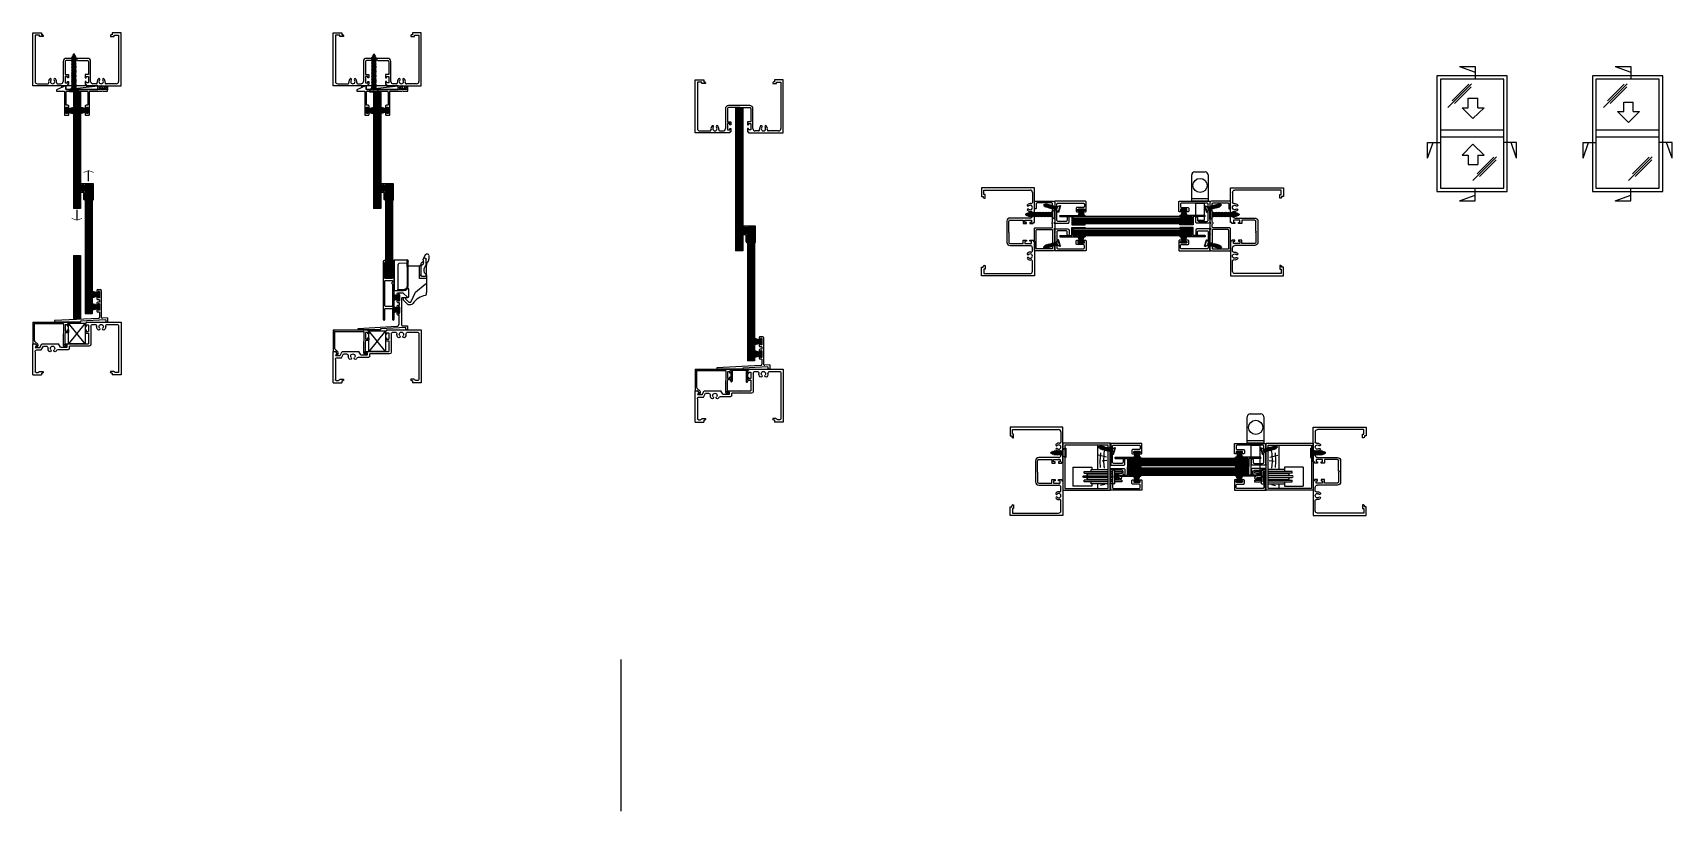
# Model space of a CAD drawing. Extents: x -567 to 826, y -353 to 309.
import ezdxf

# ---------------------------------------------------------------- set-up
doc = ezdxf.new("R2010")
doc.units = 0
doc.header["$MEASUREMENT"] = 0
doc.linetypes.add('DASHED', pattern=[0.75, 0.5, -0.25])
doc.layers.get('0').update_dxf_attribs({"linetype": 'CONTINUOUS'})
for name, color, linetype in [('CYAN', 4, 'CONTINUOUS'), ('DIMENSION', 7, 'CONTINUOUS'), ('GREY', 8, 'CONTINUOUS'), ('Magenta', 6, 'CONTINUOUS'), ('OUTLINE', 2, 'CONTINUOUS'), ('WHITE', 7, 'CONTINUOUS')]:
    doc.layers.add(name, color=color, linetype=linetype)
pattern_1 = [(45, (-67.1742, -223.7442), (-0.8838835, 0.8838835), []), (135, (-67.1742, -223.7442), (-0.8838835, -0.8838835), [])]
pattern_2 = [(45, (-322.3304, -223.7442), (-0.8838835, 0.8838835), []), (135, (-322.3304, -223.7442), (-0.8838835, -0.8838835), [])]

# ---------------------------------------------------------------- blocks, each defined once
blk = doc.blocks.new('0575')
at = {"layer": 'OUTLINE', "linetype": 'Continuous'}
for p, q in [((0, 0), (-45, 0)), ((-45, 0), (-45, -7.4)), ((0, -29.5), (0, 0)), ((-45, -7.4), (-43.45, -7.4)), ((-43.45, -7.4), (-43.45, -8.125)), ((-43, -2), (-3.7, -2)), ((-43, -5.8), (-43, -2)), ((-41.9, -5.8), (-43, -5.8)), ((-42.65, -8.925), (-41.9, -8.925)), ((-41.9, -8.925), (-41.9, -5.8)), ((-1.7, -4), (-1.7, -12.5839)), ((-3.7, -25.8), (-20.6, -25.8)), ((-20.6, -27.5), (-9.5, -27.5)), ((-9.5, -27.5), (-9.5, -30.5)), ((-8, -29.5), (-8, -27.5)), ((-8, -27.5), (-2.5, -27.5)), ((-2.5, -27.5), (-2.5, -29.5)), ((-1.7, -21.1162), (-1.7, -23.8)), ((-23.3, -28.5), (-23.3, -46.5001)), ((-21.659, -37.076), (-21.942, -37.359)), ((-21.659, -37.924), (-21.942, -37.641)), ((-21.6, -36.934), (-21.6, -28.5)), ((-21.6, -38.066), (-21.6, -46.5001)), ((-9.5, -30.5), (-6.75, -30.5)), ((-6.75, -29.5), (-8, -29.5)), ((-6.75, -30.5), (-6.75, -29.5)), ((-3.75, -29.5), (-3.75, -30.5)), ((-2.5, -29.5), (-3.75, -29.5)), ((-3.75, -30.5), (-1, -30.5)), ((-1, -29.5), (0, -29.5)), ((-1, -30.5), (-1, -29.5)), ((-20.6, -47.5001), (-9.5, -47.5001)), ((-20.6, -49.2001), (-3.7, -49.2001)), ((-9.5, -44.5001), (-6.75, -44.5001)), ((-9.5, -47.5001), (-9.5, -44.5001)), ((-8, -45.5001), (-8, -47.5001)), ((-6.75, -45.5001), (-8, -45.5001)), ((-8, -47.5001), (-2.5, -47.5001)), ((-6.75, -44.5001), (-6.75, -45.5001)), ((-3.75, -44.5001), (-1, -44.5001)), ((-3.75, -45.5001), (-3.75, -44.5001)), ((-2.5, -45.5001), (-3.75, -45.5001)), ((-2.5, -47.5001), (-2.5, -45.5001)), ((-1.7, -53.8839), (-1.7, -51.2001)), ((-1, -44.5001), (-1, -45.5001)), ((-1, -45.5001), (0, -45.5001)), ((0, -45.5001), (0, -75.0001)), ((-45, -75.0001), (-45, -67.6001)), ((-45, -67.6001), (-43.45, -67.6001)), ((-43.45, -67.6001), (-43.45, -66.8751)), ((-43, -69.2001), (-43, -73.0001)), ((-41.9, -69.2001), (-43, -69.2001)), ((-42.65, -66.0751), (-41.9, -66.0751)), ((-41.9, -66.0751), (-41.9, -69.2001)), ((-1.7, -71.0001), (-1.7, -62.4162)), ((0, -75.0001), (-45, -75.0001)), ((-43, -73.0001), (-3.7, -73.0001))]:
    blk.add_line(p, q, dxfattribs=at)
for centre, radius, start, end in [((-42.65, -8.125), 0.8, 180, 270), ((-3.55, -16.85), 3.35, 78.732, 134.639773), ((-3.7, -4), 2, 0, 90), ((-2.7, -12.5839), 1, 258.732, 0), ((-20.6, -28.5), 2.7, 90, 180), ((-20.6, -28.5), 1, 90, 180), ((-5.3769, -15), 0.75, 134.639773, 314.639773), ((-5.3769, -18.7), 0.75, 45.360227, 225.360227), ((-3.55, -16.85), 3.35, 225.360227, 281.268), ((-3.55, -16.85), 1.85, 225.360227, 134.639773), ((-3.7, -23.8), 2, 270, 0), ((-2.7, -21.1162), 1, 0, 101.268), ((-21.8, -37.5), 0.2, 134.9985, 224.999), ((-21.8, -36.934), 0.2, 315, 0), ((-21.8, -38.066), 0.2, 0, 45), ((-20.6, -46.5001), 2.7, 180, 270), ((-20.6, -46.5001), 1, 180, 270), ((-3.55, -58.1501), 3.35, 78.732, 134.639773), ((-3.7, -51.2001), 2, 0, 90), ((-2.7, -53.8839), 1, 258.732, 0), ((-42.65, -66.8751), 0.8, 90.000017, 180), ((-5.3769, -56.3001), 0.75, 134.639773, 314.639773), ((-5.3769, -60.0001), 0.75, 45.360227, 225.360227), ((-3.55, -58.1501), 3.35, 225.360227, 281.268), ((-3.55, -58.1501), 1.85, 225.360227, 134.639773), ((-2.7, -62.4162), 1, 0, 101.268), ((-3.7, -71.0001), 2, 270, 0)]:
    blk.add_arc(centre, radius, start, end, dxfattribs=at)
blk = doc.blocks.new('7753')
at = {"layer": 'OUTLINE', "linetype": 'Continuous'}
for p, q in [((0, 0), (0, -45)), ((29.5, 0), (0, 0)), ((29.5, 0), (29.5, -1)), ((2, -3.5), (2, -42.2)), ((11.51147, -2), (3.5, -2)), ((24, -2), (22.18858, -2)), ((25.5, -3.5), (25.5, -19)), ((27.5, -2.5), (27.5, -8)), ((29.5, -2.5), (27.5, -2.5)), ((29.5, -8), (27.5, -8)), ((27.5, -9.5), (27.5, -18.5)), ((30.5, -9.5), (27.5, -9.5)), ((30.5, -1), (29.5, -1)), ((29.5, -2.5), (29.5, -3.75)), ((30.5, -3.75), (29.5, -3.75)), ((30.5, -6.75), (29.5, -6.75)), ((29.5, -6.75), (29.5, -8)), ((30.5, -1), (30.5, -3.75)), ((30.5, -6.75), (30.5, -9.5)), ((27, -20.5), (43.79999, -20.5)), ((37.1, -18.5), (27.5, -18.5)), ((37.5, -18.89999), (37.1, -18.5)), ((37.5, -18.89999), (37.89999, -18.5)), ((47.29999, -18.5), (37.89999, -18.5)), ((43.79999, -22.5), (43.79999, -20.5)), ((53.39393, -23.3), (44.59999, -23.3)), ((45.79999, -21.3), (45.79999, -19.5)), ((47.29999, -19.5), (45.79999, -19.5)), ((51.5, -21.3), (45.79999, -21.3)), ((51.5, -21.3), (53.11658, -18.5)), ((67.15246, -18.5), (53.11658, -18.5)), ((65.99777, -20.5), (63.48855, -20.5)), ((67.8453, -23.7), (65.99777, -20.5)), ((69, -21.7), (67.15246, -18.5)), ((71.5, -23.7), (67.8453, -23.7)), ((72.90622, -21.7), (69, -21.7)), ((71.86697, -19.89998), (72.90622, -21.7)), ((71.94644, -19.29643), (72.74289, -18.5)), ((75, -18.5), (72.74289, -18.5)), ((73, -25.2), (73, -42.2)), ((75, -45), (75, -18.5)), ((0, -45), (7.39999, -45)), ((2.8, -43), (4.68013, -43)), ((6.2, -41.89999), (8.925, -41.89999)), ((7.39999, -43.45), (7.39999, -45)), ((7.39999, -43.45), (8.125, -43.45)), ((8.925, -41.89999), (8.925, -42.64999)), ((68.80002, -41.89999), (66.07498, -41.89999)), ((66.07498, -41.89999), (66.07498, -42.64999)), ((67.6, -43.45), (66.875, -43.45)), ((67.6, -43.45), (67.6, -45)), ((75, -45), (67.6, -45)), ((72.19998, -43), (70.31985, -43))]:
    blk.add_line(p, q, dxfattribs=at)
for centre, radius, start, end in [((3.5, -3.5), 1.5, 90.00000419, 180.00001985), ((11.51147, -3.5), 1.5, 356.2490569, 90.00002097), ((16.85, -3.85001), 3.85, 176.24883652, 222.60115079), ((14.75, -5.77679), 1, 222.78461188, 42.53688477), ((16.85, -3.85001), 1.85, 317.46302273, 222.53690462), ((18.95001, -5.77678), 1, 137.46366179, 317.46365298), ((16.85, -3.85001), 3.85, 317.46336651, 3.7509652), ((22.18857, -3.50001), 1.5, 89.99941405, 183.75088805), ((24, -3.5), 1.5, 0, 90.00000419), ((27, -19), 1.5, 180.00001985, 270.00000112), ((44.59999, -22.5), 0.8, 180.00001985, 270.00000112), ((47.29999, -19), 0.5, 270.00000112, 90.00002097), ((53.39395, -24.8), 1.5, 27.25449651, 90.00058288), ((58.15001, -22.35001), 3.85, 207.25447625, 222.60120809), ((56.05, -24.27679), 1, 222.78466917, 42.53688477), ((58.15001, -22.35001), 1.85, 317.46302273, 222.53690462), ((60.25001, -24.27678), 1, 137.46366179, 317.46365298), ((58.15001, -22.35001), 3.85, 317.46336651, 3.75113708), ((63.48855, -22), 1.5, 90.00000419, 183.75094535), ((71.5, -25.2), 1.5, 0, 90.00000419), ((72.29999, -19.64998), 0.5, 135.00000056, 209.99997541), ((2.8, -42.2), 0.8, 180.00001985, 270.00000112), ((4.68013, -42.2), 0.8, 270.00000112, 341.79006587), ((6.2, -42.7), 0.8, 90.00000419, 161.79061325), ((8.125, -42.64999), 0.8, 270.00000112, 359.9999824), ((66.875, -42.64999), 0.8, 179.9999912, 270.00000112), ((68.80002, -42.7), 0.8, 18.20938941, 89.99999846), ((70.31985, -42.2), 0.8, 198.20999368, 270.00000112), ((72.19998, -42.2), 0.8, 270.00000112, 359.9999824)]:
    blk.add_arc(centre, radius, start, end, dxfattribs=at)
blk = doc.blocks.new('8136')
at = {"layer": 'OUTLINE', "linetype": 'Continuous'}
for p, q in [((0, 18.1), (0, 0)), ((0.2, 18.3), (29.3, 18.3)), ((1.3, 16.8), (1.3, 2.886)), ((1.5, 17), (26, 17)), ((26.2, 16.8), (26.2, 9.2)), ((27.5, 15.8), (27.5, 10.7)), ((29.3, 16), (27.7, 16)), ((29.5, 18.1), (29.5, 17.5)), ((29.5, 14.95), (29.5, 15.8)), ((29.7, 17.3), (30.3, 17.3)), ((30.3, 14.75), (29.7, 14.75)), ((30.5, 17.1), (30.5, 14.95)), ((0.237, -0.196), (1.845, 0.089)), ((4.333, -0.557), (1.594, 2.179)), ((1.845, 0.089), (3.141, -1.207)), ((26.2, 9.2), (25.9, 8.081)), ((25.9, 8.081), (25.9, -1.1)), ((27.2, 7.883), (27.2, -0.9)), ((27.506, 9.052), (27.207, 7.935)), ((27.7, 10.5), (29.3, 10.5)), ((30.3, 9.2), (27.7, 9.2)), ((29.5, 10.7), (29.5, 11.55)), ((29.7, 11.75), (30.3, 11.75)), ((30.5, 11.55), (30.5, 9.4)), ((3.172, -1.451), (2.873, -1.971)), ((3.995, -2.627), (4.493, -1.765)), ((28.298, -2.1), (26.9, -2.1)), ((27.4, -1.1), (28.3, -1.1))]:
    blk.add_line(p, q, dxfattribs=at)
for centre, radius, start, end in [((0.2, 18.1), 0.2, 90, 180), ((1.5, 16.8), 0.2, 90, 180), ((26, 16.8), 0.2, 0, 90), ((27.7, 15.8), 0.2, 90, 180), ((29.3, 18.1), 0.2, 0, 90), ((29.3, 15.8), 0.2, 0, 90), ((29.7, 17.5), 0.2, 180, 270), ((29.7, 14.95), 0.2, 180, 270), ((30.3, 17.1), 0.2, 0, 90), ((30.3, 14.95), 0.2, 270, 0), ((0.2, 0), 0.2, 180, 280.584), ((2.3, 2.886), 1, 180, 225.042), ((27.4, 7.883), 0.2, 165.0016, 179.995629), ((27.7, 10.7), 0.2, 180, 270), ((27.7, 9), 0.2, 90, 165.0016), ((29.3, 10.7), 0.2, 270, 0), ((29.7, 11.55), 0.2, 90, 180), ((30.3, 11.55), 0.2, 0, 90), ((30.3, 9.4), 0.2, 270, 0), ((3.433, -2.3), 0.65, 149.592, 329.793), ((3, -1.35), 0.2, 329.415, 45.416), ((3.627, -1.265), 1, 329.996, 45.042), ((26.9, -1.1), 1, 180, 270), ((27.4, -0.9), 0.2, 180, 270), ((28.3, -1.6), 0.5, 269.712, 90.0731)]:
    blk.add_arc(centre, radius, start, end, dxfattribs=at)
blk = doc.blocks.new('NT5837')
at = {"layer": 'OUTLINE', "linetype": 'Continuous'}
for p, q in [((-9, 26.8), (-9, 25.2)), ((-9, 21.2), (-9, 19.8)), ((-9, 16.2), (-9, 14.8)), ((-6, 27.5), (-8.2, 27.5)), ((-6.8, 19), (-8.2, 19)), ((-6.8, 17), (-8.2, 17)), ((-8, 26), (-8, 25.2)), ((-6.8, 26), (-8, 26)), ((-8, 21.2), (-8, 20.5)), ((-6.8, 20.5), (-8, 20.5)), ((-8, 15.5), (-8, 14.8)), ((-6.8, 15.5), (-8, 15.5)), ((-6.8, 26), (-6.8, 20.5)), ((-6.8, 19), (-6.8, 17)), ((-6.8, 15.5), (-6.8, 10)), ((-5.3, 26.8), (-5.3, 4.3)), ((-7.7, 3.1), (-45, 1.2)), ((-45, 1.2), (-45, 0)), ((-1.5, 1.9), (-23, 0.8)), ((-23, 0.8), (-23, 0)), ((-9, 10.8), (-9, 9.2)), ((-6.8, 8.5), (-8.2, 8.5)), ((-8, 10.8), (-8, 10)), ((-6.8, 10), (-8, 10)), ((-6.8, 8.5), (-6.8, 4.1)), ((0, 3.5), (-4.2, 3.3)), ((-1.5, 1.9), (-1.5, 0)), ((0, 0), (-1.5, 0)), ((0, 3.5), (0, 0))]:
    blk.add_line(p, q, dxfattribs=at)
at = {"layer": 'OUTLINE'}
blk.add_line((-23, 0), (-45, 0), dxfattribs=at)
at = {"layer": 'OUTLINE', "linetype": 'Continuous'}
for centre, radius, start, end in [((-8.2, 26.8), 0.75, 90, 180), ((-8.5, 25.2), 0.5, 180, 0), ((-8.5, 21.2), 0.5, 0, 180), ((-8.2, 19.8), 0.75, 180, 270), ((-8.2, 16.2), 0.75, 90, 180), ((-8.5, 14.8), 0.5, 180, 0), ((-6, 26.8), 0.75, 0, 90), ((-8.5, 10.8), 0.5, 0, 180), ((-8.2, 9.2), 0.75, 180, 270), ((-7.8, 4.1), 1, 272.9386, 0), ((-4.3, 4.3), 1, 180, 272.9386)]:
    blk.add_arc(centre, radius, start, end, dxfattribs=at)
blk = doc.blocks.new('ARROW2')
at = {"layer": 'DIMENSION'}
blk.add_line((-8.9, 0), (0, 0), dxfattribs=at)
at = {"layer": 'DIMENSION', "const_width": 0.5}
for points in [[(-1.6, 4.4), (0, 0)], [(-1.6, -4.4), (0, 0)]]:
    blk.add_lwpolyline(points, dxfattribs=at)
blk = doc.blocks.new('SHUGGLK')
for p, q in [((-14, 0), (-14, 22.5)), ((-11.5, 25), (-2.5, 25)), ((0, 22.5), (0, 0)), ((0, 2), (-14, 2)), ((0, 0), (-14, 0)), ((-10.6, -11.9), (-10.6, -1.5)), ((-10.6, -1.5), (-3.4, -1.5)), ((-10.6, -16.2), (-10.6, -12.9)), ((-3.4, -1.5), (-3.4, -11.9)), ((-3.4, -12.9), (-3.4, -16.2)), ((-10.4, -16.2), (-10.6, -16.2)), ((-3.4, -16.2), (-8.9, -16.2))]:
    blk.add_line(p, q)
blk.add_circle((-6.9, 13.5), 6)
for centre, start, end in [((-11.5, 22.5), 90, 180), ((-2.5, 22.5), 0, 90)]:
    blk.add_arc(centre, 2.5, start, end)
blk = doc.blocks.new('cs6g25')
at = {"linetype": 'Continuous'}
for p, q in [((3.9, 0.5), (-3.9, 0.5)), ((3.9, 0), (-3.9, 0)), ((-2, -2.4), (-1.5, -3)), ((-2, -2.4), (-1.8, -2.4)), ((-2, -3.7), (-1.5, -3.7)), ((-2, -3.7), (-1.5, -4.2)), ((-2, -5), (-1.5, -5.5)), ((-2, -5), (-1.5, -5)), ((-2, -6.2), (-1.5, -6.8)), ((-2, -6.2), (-1.5, -6.2)), ((-2, -7.5), (-1.5, -8)), ((-2, -7.5), (-1.5, -7.5)), ((-2, -8.8), (-1.5, -9.3)), ((-2, -8.8), (-1.5, -8.8)), ((-2, -10), (-1.5, -10.5)), ((-2, -10), (-1.5, -10)), ((-2, -11.3), (-1.5, -11.8)), ((-2, -11.3), (-1.5, -11.3)), ((-2, -12.6), (-1.5, -12.6)), ((-2, -12.6), (-1.5, -13.1)), ((-2, -13.8), (-1.5, -13.8)), ((-2, -13.8), (-1.5, -14.3)), ((1.8, -2.5), (-1.8, -2.5)), ((-1.5, -3), (-1.5, -3.7)), ((-1.5, -3), (1.5, -4.1)), ((-1.5, -3.7), (1.5, -4.7)), ((-1.5, -4.2), (1.5, -5.3)), ((-1.5, -4.4), (-1.5, -5)), ((-1.5, -5), (1.5, -6)), ((-1.5, -6.2), (-1.5, -5.5)), ((-1.5, -5.5), (1.5, -6.6)), ((-1.5, -6.2), (1.5, -7.3)), ((-1.5, -6.8), (-1.5, -7.5)), ((-1.5, -6.8), (1.5, -7.9)), ((-1.5, -7.5), (1.5, -8.5)), ((-1.5, -8), (-1.5, -8.8)), ((-1.5, -8), (1.5, -9.1)), ((-1.5, -8.8), (1.5, -9.8)), ((-1.5, -9.3), (1.5, -10.4)), ((-1.5, -10), (-1.5, -9.3)), ((-1.5, -10), (1.5, -11.1)), ((-1.5, -10.5), (-1.5, -11.3)), ((-1.5, -10.5), (1.5, -11.6)), ((-1.5, -11.3), (1.5, -12.3)), ((-1.5, -11.8), (1.5, -12.9)), ((-1.5, -12), (-1.5, -12.6)), ((-1.5, -12.6), (1.5, -13.6)), ((-1.5, -13.8), (-1.5, -13.1)), ((-1.5, -13.1), (1.5, -14.2)), ((-1.5, -13.8), (1.5, -14.8)), ((-1.3, -2.5), (1.5, -3.5)), ((0.7, -2.5), (1.5, -2.8)), ((1.5, -2.8), (1.5, -3.5)), ((2, -3.9), (1.5, -3.5)), ((2, -3.9), (1.5, -4.1)), ((1.5, -4.1), (1.5, -4.7)), ((2, -5.2), (1.5, -4.7)), ((2, -5.2), (1.5, -5.3)), ((1.5, -5.3), (1.5, -6)), ((2, -6.5), (1.5, -6)), ((2, -6.5), (1.5, -6.6)), ((1.5, -6.6), (1.5, -7.3)), ((2, -7.7), (1.5, -7.3)), ((2, -7.7), (1.5, -7.9)), ((1.5, -7.9), (1.5, -8.5)), ((2, -9), (1.5, -8.5)), ((2, -9), (1.5, -9.1)), ((1.5, -9.1), (1.5, -9.8)), ((2, -10.3), (1.5, -9.8)), ((2, -10.3), (1.5, -10.4)), ((1.5, -10.4), (1.5, -11.1)), ((2, -11.5), (1.5, -11.1)), ((2, -11.5), (1.5, -11.6)), ((1.5, -11.6), (1.5, -12.3)), ((2, -12.8), (1.5, -12.3)), ((2, -12.8), (1.5, -12.9)), ((1.5, -12.9), (1.5, -13.6)), ((2, -14.1), (1.5, -13.6)), ((2, -2.7), (1.8, -2.5)), ((-2, -15.1), (-1.5, -15.1)), ((-2, -15.1), (-1.5, -15.6)), ((-2, -16.4), (-1.5, -16.4)), ((-2, -16.4), (-1.5, -16.9)), ((-2, -17.6), (-1.5, -17.6)), ((-2, -17.6), (-1.5, -18.1)), ((-2, -18.9), (-1.5, -18.9)), ((-2, -18.9), (-1.5, -19.4)), ((-2, -20.1), (-1.5, -20.1)), ((-2, -20.1), (-1.5, -20.7)), ((-2, -21.4), (-1.5, -21.4)), ((-2, -21.4), (-1.5, -21.9)), ((-1.5, -14.3), (-1.5, -15.1)), ((-1.5, -14.3), (1.5, -15.4)), ((-1.5, -15.1), (1.5, -16.1)), ((-1.5, -15.6), (-1.5, -16.4)), ((-1.5, -15.6), (1.5, -16.7)), ((-1.5, -16.4), (1.5, -17.4)), ((-1.5, -16.9), (-1.5, -17.6)), ((-1.5, -16.9), (1.5, -18)), ((-1.5, -17.6), (1.5, -18.6)), ((-1.5, -18.1), (-1.5, -18.9)), ((-1.5, -18.1), (1.5, -19.2)), ((-1.5, -18.9), (1.5, -19.9)), ((-1.5, -19.4), (-1.5, -20.1)), ((-1.5, -19.4), (1.5, -20.5)), ((-1.5, -20.1), (1.5, -21.2)), ((-1.5, -20.7), (-1.5, -21.4)), ((-1.5, -20.7), (1.5, -21.8)), ((-1.5, -21.4), (0.9, -22.3)), ((-1.5, -21.9), (-0.8, -22.9)), ((-1.5, -21.9), (0.9, -22.8)), ((-1.4, -22.9), (-0.8, -22.9)), ((-1.4, -22.9), (-0.8, -23.4)), ((-0.8, -22.9), (0.4, -23.3)), ((-0.8, -23.4), (0.4, -23.9)), ((-0.8, -23.4), (-0.2, -24.5)), ((-0.2, -24.5), (0.2, -24.5)), ((0.4, -23.9), (0.2, -24.5)), ((0.9, -22.8), (0.4, -23.3)), ((1, -23.8), (0.4, -23.3)), ((1, -23.8), (0.4, -23.9)), ((1.5, -21.8), (0.9, -22.3)), ((1.5, -22.7), (0.9, -22.3)), ((1.5, -22.7), (0.9, -22.8)), ((2, -14.1), (1.5, -14.2)), ((1.5, -14.2), (1.5, -14.8)), ((2, -15.3), (1.5, -14.8)), ((2, -15.3), (1.5, -15.4)), ((1.5, -15.4), (1.5, -16.1)), ((2, -16.6), (1.5, -16.1)), ((2, -16.6), (1.5, -16.7)), ((1.5, -16.7), (1.5, -17.4)), ((2, -17.8), (1.5, -17.4)), ((2, -17.8), (1.5, -18)), ((1.5, -18), (1.5, -18.6)), ((2, -19.1), (1.5, -18.6)), ((2, -19.1), (1.5, -19.2)), ((1.5, -19.2), (1.5, -19.9)), ((2, -20.4), (1.5, -19.9)), ((2, -20.4), (1.5, -20.5)), ((1.5, -20.5), (1.5, -21.2)), ((2, -21.6), (1.5, -21.2)), ((2, -21.6), (1.5, -21.8))]:
    blk.add_line(p, q, dxfattribs=at)
for p, q in [((-3.9, 0.5), (-3.9, 0)), ((-3.9, 0), (-1.8, -2.5)), ((3.9, 0), (1.8, -2.5)), ((3.9, 0.5), (3.9, 0)), ((2, -2.7), (1.5, -2.8))]:
    blk.add_line(p, q)
blk = doc.blocks.new('n1383')
at = {"flags": 128}
for points in [[(17.5, -27.7), (17.5, -36.3), (17.1, -36.7), (17.5, -37.1), (17.5, -39.9, -0.414214), (16.1, -41.3), (0.8, -41.3, -0.414214), (0, -40.5), (0, -22.6, -0.414214), (0.8, -21.8), (14.8, -21.8, 0.414214), (15.5, -21), (15.5, -19.1, 0.272842), (14.8, -17.9, -0.589574), (14.8, -17.5, 0.272842), (15.5, -16.3), (15.5, -1.5, 0.414214), (14.8, -0.7), (2.3, -0.7, 0.414214), (1.5, -1.5), (1.5, -5, -0.414214), (0.8, -5.8, -0.414214), (0, -5), (0, 0, -0.414214), (0.8, 0.8), (16.1, 0.8, -0.414214), (17.5, -0.6), (17.5, -7.3), (17.1, -7.7), (17.5, -8.1), (17.5, -11.8), (17.1, -12.1), (17.5, -12.5), (17.5, -16.3, -0.272842), (16.8, -17.5, 0.589574), (16.8, -17.9, -0.272842), (17.5, -19.1), (17.5, -21.4, -0.272842), (16.8, -22.6, 0.589574), (16.8, -23, -0.272842), (17.5, -24.2), (17.5, -26.9), (17.1, -27.3)], [(15.5, -39, -0.414214), (14.8, -39.8), (2.3, -39.8, -0.414214), (1.5, -39), (1.5, -24, -0.414214), (2.3, -23.3), (14.8, -23.3, -0.414214), (15.5, -24)]]:
    blk.add_lwpolyline(points, format="xyb", close=True, dxfattribs=at)
blk = doc.blocks.new('CS4G12')
for p, q in [((2.9, 0.4), (-2.9, 0.4)), ((-2.9, 0.4), (-2.9, 0)), ((2.9, 0), (-2.9, 0)), ((-2.9, 0), (-1.3, -1.9)), ((2.9, 0), (1.3, -1.9)), ((2.9, 0.4), (2.9, 0)), ((-1.5, -1.8), (-1.1, -2.2)), ((-1.5, -1.8), (-1.4, -1.8)), ((-1.5, -2.8), (-1.1, -2.8)), ((-1.5, -2.8), (-1.1, -3.2)), ((-1.5, -3.7), (-1.1, -4.1)), ((-1.5, -3.7), (-1.1, -3.7)), ((-1.5, -4.7), (-1.1, -5.1)), ((-1.5, -4.7), (-1.1, -4.7)), ((-1.5, -5.6), (-1.1, -6)), ((-1.5, -5.6), (-1.1, -5.6)), ((-1.5, -6.6), (-1.1, -7)), ((-1.5, -6.6), (-1.1, -6.6)), ((-1.5, -7.5), (-1.1, -7.9)), ((-1.5, -7.5), (-1.1, -7.5)), ((-1.5, -8.5), (-1.1, -8.9)), ((-1.5, -8.5), (-1.1, -8.5)), ((-1.5, -9.4), (-1.1, -9.8)), ((-1.5, -9.4), (-1.1, -9.4)), ((-1.5, -10.4), (-1.1, -10.8)), ((-1.5, -10.4), (-1.1, -10.4)), ((-1.5, -11.3), (-1.1, -11.7)), ((-1.5, -11.3), (-1.1, -11.3)), ((1.3, -1.9), (-1.3, -1.9)), ((-1.1, -2.2), (-1.1, -2.8)), ((-1.1, -2.2), (1.1, -3)), ((-1.1, -2.8), (1.1, -3.6)), ((-1.1, -3.2), (1.1, -4)), ((-1.1, -3.3), (-1.1, -3.7)), ((-1.1, -3.7), (1.1, -4.5)), ((-1.1, -4.7), (-1.1, -4.1)), ((-1.1, -4.1), (1.1, -4.9)), ((-1.1, -4.7), (1.1, -5.4)), ((-1.1, -5.1), (-1.1, -5.6)), ((-1.1, -5.1), (1.1, -5.9)), ((-1.1, -5.6), (1.1, -6.4)), ((-1.1, -6), (-1.1, -6.6)), ((-1.1, -6), (1.1, -6.8)), ((-1.1, -6.6), (1.1, -7.3)), ((-1.1, -7), (1.1, -7.8)), ((-1.1, -7.5), (-1.1, -7)), ((-1.1, -7.5), (1.1, -8.3)), ((-1.1, -7.9), (1.1, -8.7)), ((-1.1, -7.9), (-1.1, -8.5)), ((-1.1, -8.5), (1.1, -9.2)), ((-1.1, -8.9), (1.1, -9.7)), ((-1.1, -8.9), (-1.1, -9.4)), ((-1.1, -9.4), (1.1, -10.2)), ((-1.1, -9.8), (1.1, -10.6)), ((-1.1, -9.8), (-1.1, -10.4)), ((-1.1, -10.4), (1.1, -11.1)), ((-1.1, -10.8), (1.1, -11.6)), ((-1.1, -10.8), (-1.1, -11.3)), ((-1.1, -11.3), (0.7, -11.9)), ((-1.1, -11.7), (0.7, -12.4)), ((-1.1, -11.7), (-0.6, -12.4)), ((-1.1, -12.4), (-0.6, -12.8)), ((-1.1, -12.4), (-0.6, -12.4)), ((-1, -1.9), (1.1, -2.6)), ((-0.6, -12.4), (0.3, -12.8)), ((-0.6, -12.8), (-0.1, -13.6)), ((-0.6, -12.8), (0.3, -13.2)), ((-0.1, -13.6), (0.1, -13.6)), ((0.3, -13.2), (0.1, -13.6)), ((0.7, -12.4), (0.3, -12.8)), ((0.7, -13.1), (0.3, -12.8)), ((0.7, -13.1), (0.3, -13.2)), ((0.5, -1.9), (1.1, -2.1)), ((1.1, -11.6), (0.7, -11.9)), ((1.1, -12.3), (0.7, -11.9)), ((1.1, -12.3), (0.7, -12.4)), ((1.5, -2), (1.1, -2.1)), ((1.1, -2.1), (1.1, -2.6)), ((1.5, -3), (1.1, -2.6)), ((1.5, -3), (1.1, -3)), ((1.1, -3), (1.1, -3.6)), ((1.5, -3.9), (1.1, -3.6)), ((1.5, -3.9), (1.1, -4)), ((1.1, -4), (1.1, -4.5)), ((1.5, -4.8), (1.1, -4.5)), ((1.5, -4.8), (1.1, -4.9)), ((1.1, -4.9), (1.1, -5.4)), ((1.5, -5.8), (1.1, -5.4)), ((1.5, -5.8), (1.1, -5.9)), ((1.1, -5.9), (1.1, -6.4)), ((1.5, -6.7), (1.1, -6.4)), ((1.5, -6.7), (1.1, -6.8)), ((1.1, -6.8), (1.1, -7.3)), ((1.5, -7.7), (1.1, -7.3)), ((1.5, -7.7), (1.1, -7.8)), ((1.1, -7.8), (1.1, -8.3)), ((1.5, -8.6), (1.1, -8.3)), ((1.5, -8.6), (1.1, -8.7)), ((1.1, -8.7), (1.1, -9.2)), ((1.5, -9.6), (1.1, -9.2)), ((1.5, -9.6), (1.1, -9.7)), ((1.1, -9.7), (1.1, -10.2)), ((1.5, -10.5), (1.1, -10.2)), ((1.5, -10.5), (1.1, -10.6)), ((1.1, -10.6), (1.1, -11.1)), ((1.5, -11.5), (1.1, -11.1)), ((1.5, -11.5), (1.1, -11.6)), ((1.5, -2), (1.3, -1.9))]:
    blk.add_line(p, q)
blk = doc.blocks.new('n1382')
at = {"flags": 128}
blk.add_lwpolyline([(19.8, -6.8), (25.3, -6.8), (25.3, -8), (24.5, -8, 1), (24.5, -9), (26, -9, 0.414214), (26.8, -8.2), (26.8, -0.5, 0.414214), (26.3, 0), (0, 0, 0.668179), (-0.1, -0.3), (0.3, -0.8), (0.3, -17.7), (-0.1, -18.2, 0.668179), (0, -18.5), (11.3, -18.5, 0.414214), (12.3, -17.5), (12.3, -13.8, 1), (10.8, -13.8), (10.8, -16, -0.414214), (9.8, -17), (2.8, -17, -0.414214), (1.8, -16), (1.8, -8.1), (1.2, -7.5), (1.8, -6.9), (1.8, -2.5, -0.414214), (2.8, -1.5), (24.3, -1.5, -0.414214), (25.3, -2.5), (25.3, -4.3, -0.414214), (24.3, -5.3), (19, -5.3, 0.414214), (18.3, -6), (18.3, -8.2, 0.414214), (19, -9), (20.5, -9, 1), (20.5, -8), (19.8, -8)], format="xyb", close=True, dxfattribs=at)
blk = doc.blocks.new('wp48x55')
for p, q in [((0, 2.4), (0.6, 2.4)), ((0, -2.4), (0, 2.4)), ((0.6, 1.1), (5.5, 2.6)), ((0.6, 2.4), (0.6, -2.4)), ((0.6, 1), (5.5, 1)), ((0.6, 0), (5.5, 0)), ((3.5, 2), (5.5, 2)), ((0.6, -2.4), (0, -2.4)), ((0.6, -1), (5.5, -1)), ((0.6, -1.1), (5.5, -2.6)), ((3.5, -2), (5.5, -2))]:
    blk.add_line(p, q)
blk = doc.blocks.new('NT6287PL')
at = {"layer": 'OUTLINE', "linetype": 'Continuous'}
for p, q in [((0, 0), (-21.7, 0)), ((-21.7, -1), (-21.7, 0)), ((0, -1), (0, 0)), ((-21.7, -1), (-11.3, -1)), ((-21.7, -7), (-11.3, -7)), ((-21.7, -8), (-21.7, -7)), ((-10.3, -8), (-21.7, -8)), ((-11.3, -1), (-11.3, -7)), ((0, -1), (-10.3, -1)), ((-10.3, -1), (-10.3, -8))]:
    blk.add_line(p, q, dxfattribs=at)
blk = doc.blocks.new('SHUGGPL')
at = {"linetype": 'DASHED'}
for p, q in [((-31.5, -14), (-31.5, 2)), ((-15.5, 2), (-31.5, 2)), ((-15.5, 0), (-15.5, 2)), ((-15.5, -14), (-15.5, -12)), ((-31.5, -14), (-15.5, -14))]:
    blk.add_line(p, q, dxfattribs=at)
for p, q in [((-1.6, 0), (-16, 0)), ((-16, 0), (-16, -1.5)), ((4, 0), (0, 0)), ((4, 0), (4, -12)), ((-1.6, -5.2), (-22.2, -5.2)), ((-22.2, -6.8), (-1.6, -6.8)), ((-1.6, -1.5), (-22, -1.5)), ((-22, -1.5), (-22, -3)), ((-1.6, -3), (-22, -3)), ((-22, -9), (-1.6, -9)), ((-22, -9), (-22, -10.5)), ((-22, -10.5), (-1.6, -10.5)), ((-1.6, -3.5), (-19.5, -3.5)), ((-19.5, -3.5), (-19.5, -4.7)), ((-19.5, -7.3), (-19.5, -8.5)), ((-19.5, -8.5), (-1.6, -8.5)), ((-16, -10.5), (-16, -12)), ((-16, -12), (-1.6, -12)), ((-1.6, -5.2), (-1.6, -6.8)), ((2.5, -1.5), (0, -1.5)), ((2.5, -3), (0, -3)), ((2.5, -3.5), (0, -3.5)), ((2.5, -5.2), (0, -5.2)), ((0, -5.2), (0, -6.8)), ((0, -6.8), (2.5, -6.8)), ((0, -8.5), (2.5, -8.5)), ((0, -9), (2.5, -9)), ((0, -10.5), (2.5, -10.5)), ((0, -12), (4, -12)), ((0.5, -12), (4, -12)), ((2.5, -1.5), (2.5, -10.5)), ((2.5, -6.8), (2.5, -5.2)), ((10, -1.5), (4, -1.5)), ((10, -3), (4, -3)), ((7.5, -3.5), (4, -3.5)), ((7.5, -4.7), (4, -4.7)), ((4, -6.8), (4, -5.2)), ((7.4, -5.2), (4, -5.2)), ((4, -6.8), (7.4, -6.8)), ((4, -7.3), (7.5, -7.3)), ((4, -8.5), (7.5, -8.5)), ((4, -9), (10, -9)), ((4, -10.5), (10, -10.5)), ((4, -12), (4, -11.5)), ((7.5, -3.5), (7.5, -4.7)), ((7.5, -7.3), (7.5, -8.5)), ((10, -3), (10, -1.5)), ((10, -10.5), (10, -9))]:
    blk.add_line(p, q)
for centre, radius, start, end in [((-22.2, -6), 0.8, 90, 270), ((-19.5, -6), 1.3, 37.9799, 90), ((-19.5, -6), 1.3, 270, 322.0201), ((7.5, -6), 1.3, 90, 142.0201), ((7.5, -6), 1.3, 217.9799, 270), ((7.4, -4.1), 1.05, 270, 334.378), ((7.4, -4.1), 2.65, 270, 334.378), ((9, -4.9), 0.8, 334.378, 154.378)]:
    blk.add_arc(centre, radius, start, end)
blk = doc.blocks.new('WOOD')
at = {"layer": 'GREY'}
for p, q in [((-9.1, -4), (-9.1, 0)), ((-9.1, -36.8), (-9.1, -16))]:
    blk.add_line(p, q, dxfattribs=at)
for points in [[(-2.9, -3.3), (-6.4, -2.6)], [(-1.4, -26.5), (-8.3, -28.4)], [(-6.4, -17.9), (-6.7, -23), (-6.3, -30.3)], [(-1, -23.8), (-5.2, -23.2)], [(-3.2, -17.3), (-3.7, -22.5), (-3.5, -29.7), (-3, -31.9)]]:
    blk.add_lwpolyline(points, dxfattribs=at)
blk = doc.blocks.new('cs6g12')
for p, q in [((-3.9, 0.5), (-3.9, 0)), ((3.9, 0.5), (-3.9, 0.5)), ((-3.9, 0), (-1.8, -2.5)), ((3.9, 0), (-3.9, 0)), ((3.9, 0), (1.8, -2.5)), ((3.9, 0.5), (3.9, 0)), ((-2, -2.6), (-1.5, -3.1)), ((-2, -2.6), (-1.5, -2.6)), ((-2, -3.9), (-1.5, -4.4)), ((-2, -3.9), (-1.5, -3.9)), ((-2, -5.1), (-1.5, -5.6)), ((-2, -5.1), (-1.5, -5.1)), ((-2, -6.4), (-1.5, -6.9)), ((-2, -6.4), (-1.5, -6.4)), ((-2, -7.6), (-1.5, -8.2)), ((-2, -7.6), (-1.5, -7.6)), ((-2, -8.9), (-1.5, -9.4)), ((-2, -8.9), (-1.5, -8.9)), ((1.8, -2.5), (-1.8, -2.5)), ((-1.5, -2.5), (-1.5, -2.6)), ((-1.5, -2.6), (1.5, -3.6)), ((-1.5, -3.1), (1.5, -4.2)), ((-1.5, -3.1), (-1.5, -3.9)), ((-1.5, -3.9), (1.5, -4.9)), ((-1.5, -4.4), (1.5, -5.5)), ((-1.5, -4.4), (-1.5, -5.1)), ((-1.5, -5.1), (1.5, -6.1)), ((-1.5, -5.6), (1.5, -6.7)), ((-1.5, -5.6), (-1.5, -6.4)), ((-1.5, -6.4), (1.5, -7.4)), ((-1.5, -6.9), (1.5, -8)), ((-1.5, -6.9), (-1.5, -7.6)), ((-1.5, -7.6), (1.5, -8.7)), ((-1.5, -8.2), (1.5, -9.3)), ((-1.5, -8.2), (-1.5, -8.9)), ((-1.5, -8.9), (0.9, -9.8)), ((-1.5, -9.4), (0.9, -10.3)), ((-1.5, -9.4), (-0.8, -10.4)), ((-1.4, -10.4), (-0.8, -10.9)), ((-1.4, -10.4), (-0.8, -10.4)), ((-0.8, -10.4), (0.4, -10.8)), ((-0.8, -10.9), (-0.2, -12)), ((-0.8, -10.9), (0.4, -11.4)), ((-0.2, -12), (0.2, -12)), ((0.4, -11.4), (0.2, -12)), ((0.3, -2.5), (1.5, -2.9)), ((0.9, -10.3), (0.4, -10.8)), ((1, -11.3), (0.4, -10.8)), ((1, -11.3), (0.4, -11.4)), ((1.5, -9.3), (0.9, -9.8)), ((1.5, -10.2), (0.9, -9.8)), ((1.5, -10.2), (0.9, -10.3)), ((2, -2.8), (1.5, -2.9)), ((1.5, -2.9), (1.5, -3.6)), ((2, -4.1), (1.5, -3.6)), ((2, -4.1), (1.5, -4.2)), ((1.5, -4.2), (1.5, -4.9)), ((2, -5.3), (1.5, -4.9)), ((2, -5.3), (1.5, -5.5)), ((1.5, -5.5), (1.5, -6.1)), ((2, -6.6), (1.5, -6.1)), ((2, -6.6), (1.5, -6.7)), ((1.5, -6.7), (1.5, -7.4)), ((2, -7.9), (1.5, -7.4)), ((2, -7.9), (1.5, -8)), ((1.5, -8), (1.5, -8.7)), ((2, -9.1), (1.5, -8.7)), ((2, -9.1), (1.5, -9.3)), ((2, -2.8), (1.6, -2.5))]:
    blk.add_line(p, q)
blk = doc.blocks.new('wp48x60')
for p, q in [((0, 2.4), (0.6, 2.4)), ((0, -2.4), (0, 2.4)), ((0.6, 1.1), (6, 2.8)), ((0.6, 2.4), (0.6, -2.4)), ((0.6, 1), (6, 1)), ((0.6, 0), (6, 0)), ((3.5, 2), (6, 2)), ((0.6, -2.4), (0, -2.4)), ((0.6, -1), (6, -1)), ((0.6, -1.1), (6, -2.8)), ((3.5, -2), (6, -2))]:
    blk.add_line(p, q)
blk = doc.blocks.new('midseal')
at = {"layer": 'Magenta'}
for p, q in [((-9.4, -0.5), (-9.4, 1)), ((1, 1), (-9.4, 1)), ((-8.4, -0.5), (-8.4, 0)), ((-7, 0), (-8.4, 0)), ((-7, -5.5), (-7, 0)), ((-6, -12.5), (-6, 0)), ((0, 0), (-6, 0)), ((0, -12.5), (0, 0)), ((1, -12.5), (1, 1)), ((-9.4, -6.5), (-9.4, -5)), ((-7, -6.5), (-9.4, -6.5)), ((-8.4, -5.5), (-8.4, -5)), ((-7, -5.5), (-8.4, -5.5)), ((-7, -12.5), (-7, -6.5))]:
    blk.add_line(p, q, dxfattribs=at)
for centre, start, end in [((-8.9, -0.5), 180, 0), ((-8.9, -5), 0, 180), ((-6.5, -12.5), 180, 0), ((0.5, -12.5), 180, 0)]:
    blk.add_arc(centre, 0.5, start, end, dxfattribs=at)
blk = doc.blocks.new('n1384')
at = {"flags": 128}
blk.add_lwpolyline([(-43.1, -0.4, 0.287878), (-43.2, -0.7), (-43.2, -1.2, 0.414214), (-43, -1.5), (-36.5, -1.5), (-36.5, -21.2, 0.414214), (-35.8, -22), (-33.6, -22, 0.414214), (-32.8, -21.2), (-32.8, -19.8, 0.414214), (-33.3, -19.2, 0.414214), (-33.8, -19.8), (-33.8, -20.5), (-35, -20.5), (-35, -15), (-33.8, -15), (-33.8, -15.8, 0.414214), (-33.3, -16.2, 0.414214), (-32.8, -15.8), (-32.8, -14.3, 0.414214), (-33.6, -13.5), (-34.2, -13.5), (-35, -13.5), (-35, -2.3, -0.414214), (-34.2, -1.5), (-29.3, -1.5), (-28.9, -1.1), (-28.5, -1.5), (-17.4, -1.5, -0.414214), (-16.6, -2.2), (-16.6, -13.5), (-18, -13.5, 0.414214), (-18.8, -14.3), (-18.8, -15.8, 1), (-17.8, -15.8), (-17.8, -15), (-16.6, -15), (-16.6, -20.5), (-17.8, -20.5), (-17.8, -19.8, 0.414214), (-18.3, -19.2, 0.414214), (-18.8, -19.8), (-18.8, -21.2, 0.414214), (-18, -22), (-15.9, -22, 0.414214), (-15.1, -21.2), (-15.1, -1.5), (-4.8, -1.5), (-4.3, -1.1), (-3.9, -1.5), (0, -1.5, 0.414214), (0.2, -1.2), (0.2, -0.2, 0.414214), (0, 0), (-35.3, 0), (-35.3, 2.9, 0.552942), (-35.7, 3.2), (-43.1, -0.4)], format="xyb", dxfattribs=at)
blk = doc.blocks.new('wp48x65')
for p, q in [((0, -2.4), (0, 2.4)), ((0, 2.4), (0.6, 2.4)), ((0.6, 1.1), (6.5, 2.9)), ((0.6, 2.4), (0.6, -2.4)), ((0.6, 1), (6.5, 1)), ((0.6, 0), (6.5, 0)), ((3.5, 2), (6.5, 2)), ((0.6, -2.4), (0, -2.4)), ((0.6, -1), (6.5, -1)), ((0.6, -1.1), (6.5, -2.9)), ((3.5, -2), (6.5, -2))]:
    blk.add_line(p, q)
blk = doc.blocks.new('pef1')
at = {"layer": 'GREY'}
for centre, radius in [((-3.8, 0.2), 0.1), ((-2.8, 1.8), 0.1), ((-2.1, 0.3), 0.5), ((-1.6, 2.8), 0.5), ((-2, 1.3), 0.1), ((-1.1, 1.4), 0.5), ((-1.4, 0.8), 0.1), ((-0.8, 2.6), 0.5), ((1, 2.3), 2), ((-2.1, -2), 0.5), ((-1.9, -1.2), 0.1), ((0.1, -1.3), 0.1), ((0.1, -3.2), 0.1), ((2.2, -0.6), 0.1), ((2.5, -2.2), 0.1)]:
    blk.add_circle(centre, radius, dxfattribs=at)
blk.add_ellipse((-0.1, 0.7), major_axis=(0.06, 5.22), ratio=0.79369, dxfattribs=at)
blk = doc.blocks.new('n1381')
for points in [[(-7.9, -0.8), (-7.9, -49.8, 0.006854), (-7.9, -49.9, 0.406206), (-7.2, -50.6, 0.006854), (-7.1, -50.6, 0.406206), (-6.4, -49.8), (-6.4, -41.1, -0.006854), (-6.4, -41.1, -0.406206), (-5.9, -40.6), (-0.5, -40.6, -0.006854), (-0.5, -40.6, -0.406206), (0, -41.1), (0, -49.8, 0.006854), (0, -49.9, 0.406206), (0.8, -50.6, 0.006854), (0.8, -50.6, 0.406206), (1.5, -49.8), (1.5, -19.6), (1.1, -19.2), (1.5, -18.8), (1.5, 0, 0.006854), (1.5, 0, 0.406206), (1.2, 0.2), (0.2, 0.2, 0.006854), (0.2, 0.2, 0.406206), (0, 0), (0, -14.8, -0.006854), (0, -14.8, -0.406206), (-0.5, -15.2), (-5.9, -15.2, -0.006854), (-5.9, -15.2, -0.406206), (-6.4, -14.8), (-6.4, -1.6, 0.018279), (-6.3, -1.6, 1.661178), (-7.9, -0.8)], [(-5.9, -16.9), (-0.5, -16.9, -0.006854), (-0.5, -16.9, -0.406206), (0, -17.3), (0, -18.3), (-0.9, -19.2), (0, -20.1), (0, -38.5, -0.006854), (0, -38.5, -0.406206), (-0.5, -39), (-5.9, -39, -0.006854), (-5.9, -39, -0.406206), (-6.4, -38.5), (-6.4, -17.3, -0.006854), (-6.4, -17.3, -0.406206), (-5.9, -16.9)]]:
    blk.add_lwpolyline(points, format="xyb")
blk = doc.blocks.new('n1380')
blk.add_lwpolyline([(21.5, 1.9), (0, 0.8), (0, 0), (-19, 0), (-19, 1.2), (13.9, 3, 0.00663), (13.9, 3, 0.391603), (15.8, 5), (15.8, 12.5), (14.8, 12.5, -0.006854), (14.8, 12.5, -0.406206), (14.1, 13.2), (14.1, 14.8, -0.013709), (14.1, 14.8, -0.972953), (15, 14.8), (15, 14), (16.2, 14), (16.2, 19.5), (15, 19.5), (15, 18.8, -0.013709), (15, 18.7, -0.972953), (14.1, 18.8), (14.1, 20.2, -0.006854), (14.1, 20.3, -0.406206), (14.8, 21), (16.2, 21), (16.2, 23), (14.8, 23, -0.006854), (14.8, 23, -0.406206), (14.1, 23.8), (14.1, 25.2, -0.013709), (14.1, 25.3, -0.972953), (15, 25.2), (15, 24.5), (16.2, 24.5), (16.2, 30), (15, 30), (15, 29.2, -0.013709), (15, 29.2, -0.972953), (14.1, 29.2), (14.1, 30.8, -0.006854), (14.1, 30.8, -0.406206), (14.8, 31.5), (18.2, 31.5, -0.003427), (18.2, 31.5, -0.195352), (19.6, 30.9), (22.5, 28), (22.5, 27.2), (18.2, 27.2, 0.006854), (18.2, 27.2, 0.406206), (17.8, 26.7), (17.8, 4.3, 0.007078), (17.8, 4.3, 0.42096), (18.8, 3.3), (23, 3.5), (23, 0), (21.5, 0), (21.5, 1.9)], format="xyb")
blk = doc.blocks.new('sw_lock')
at = {"layer": 'GREY', "linetype": 'Continuous'}
for p, q in [((25.5, 28.5), (24.6, 26.9)), ((26.7, 30.5), (25.5, 28.5)), ((28.5, 31), (27.5, 31)), ((29.5, 29.9), (29.5, 26.7)), ((0, 26), (0, 0)), ((0, 26), (11, 26)), ((3, 21), (3, 1)), ((4, 23.2), (11, 23.6)), ((11, 23.6), (11, 26)), ((11.2, 4), (11.2, 18.7)), ((12, 25.1), (12, 24.8)), ((12, 4), (12, 25)), ((12, 22.8), (12, 22.6)), ((12, 21), (21.5, 21)), ((21.5, 10.2), (21.5, 21)), ((22.5, 21.4), (22.5, 13)), ((24.3, 22.3), (24.3, 22.3)), ((24.8, 24.4), (24.4, 24.3)), ((24.5, 25.7), (24.6, 25.4)), ((24.6, 25.4), (24.7, 25.1)), ((24.7, 25.1), (24.7, 24.9)), ((26.4, 27.4), (25.4, 27.4)), ((26.1, 19.9), (26.9, 21)), ((26.1, 19.9), (26.1, 19.9)), ((27.3, 23), (27.3, 25.2)), ((27.5, 13.6), (27.5, 20.9)), ((28.4, 23.7), (29, 24.6)), ((0, 0), (8, 0)), ((3, 1), (8.2, 1)), ((12.4, -5), (12.4, 1)), ((18.2, -1.4), (26.4, 5.4)), ((27.5, 10.2), (21.5, 10.2)), ((23.5, 12.2), (26.3, 12.2)), ((27.5, 5.4), (26.4, 5.4)), ((27.5, 13.4), (27.5, -1.3)), ((7.5, -6), (7.5, -7.2)), ((7.5, -6), (11.4, -6)), ((8.1, -8.6), (10.9, -11.4)), ((9.5, -6), (9.5, -7.2)), ((9.5, -7.2), (12.3, -10)), ((12.3, -10), (14.2, -10)), ((12.3, -12), (14.2, -12)), ((14.2, -10), (18.2, -1.4)), ((16, -10.9), (16, -10.9)), ((26.6, -4.1), (26.6, -4)), ((26.6, -4.1), (26.6, -4.1)), ((26.6, -4.1), (26.7, -4.1)), ((27.5, -1), (27.5, -1.6)), ((27.5, -3.1), (27.5, -1.6))]:
    blk.add_line(p, q, dxfattribs=at)
for points in [[(4, 23.2, 0), (3.8, 23, 0), (3.6, 22.7, 0), (3.5, 22.5, 0), (3.3, 22.2, 0), (3.2, 22, 0), (3.1, 21.8, 0), (3.1, 21.6, 0), (3, 21.4, 0), (3, 21.2, 0), (3, 21, 0)], [(11.2, 18.7, 0), (11.2, 19.6, 0), (11.1, 20.5, 0), (11.1, 21.4, 0), (11.1, 22.1, 0), (11.1, 22.7, 0), (11, 23.2, 0), (11, 23.6, 0)], [(24.4, 24.3, 0), (23.9, 24, 0), (23.4, 23.7, 0), (23, 23.2, 0), (22.7, 22.6, 0), (22.5, 22, 0), (22.5, 21.9, 0)], [(22.5, 21.4, 0), (22.5, 21.6, 0), (22.5, 21.8, 0), (22.5, 21.9, 0)], [(23.5, 21.2, 0), (23.2, 20.9, 0), (22.9, 20.6, 0), (22.7, 20.1, 0), (22.5, 19.6, 0), (22.5, 19, 0)], [(24.3, 22.3, 0), (24.3, 22.2, 0), (23.9, 21.7, 0), (23.5, 21.2, 0)], [(24.7, 24.9, 0), (24.8, 24.2, 0), (24.7, 23.3, 0), (24.5, 22.5, 0), (24.3, 22.3, 0)], [(24.6, 26.9, 0), (24.5, 26.7, 0), (24.4, 26.4, 0), (24.4, 26.2, 0), (24.5, 26, 0)], [(24.6, 26.9, 0), (24.5, 26.7, 0), (24.4, 26.4, 0), (24.4, 26.2, 0), (24.5, 26, 0), (24.5, 25.7, 0)], [(24.4, 24.2, 0), (24.4, 24.3, 0), (24.4, 24.3, 0), (24.4, 24.3, 0)], [(25.4, 27.4, 0), (25.1, 27.3, 0), (24.8, 27.2, 0), (24.6, 26.9, 0), (24.6, 26.9, 0)], [(25.5, 17.7, 0), (25.6, 18.5, 0), (25.8, 19.2, 0), (26.1, 19.9, 0)], [(25.5, 17.5, 0), (25.5, 17.6, 0), (25.5, 17.7, 0)], [(25.9, 14.8, 0), (25.8, 15, 0), (25.7, 15.3, 0), (25.7, 15.7, 0), (25.6, 16.2, 0), (25.5, 16.8, 0), (25.5, 17.5, 0)], [(27.3, 13.2, 0), (27.1, 13.6, 0), (26.8, 13.9, 0), (26.5, 14.3, 0), (26.2, 14.6, 0), (25.9, 14.8, 0)], [(26.4, 27.4, 0), (26.7, 27.3, 0), (27, 27.2, 0), (27.2, 27, 0), (27.3, 26.7, 0), (27.4, 26.4, 0)], [(26.9, 21, 0), (26.9, 21.1, 0), (27.2, 21.7, 0), (27.3, 22.3, 0), (27.3, 23, 0)], [(27.3, 25.2, 0), (27.3, 25.4, 0), (27.3, 25.6, 0), (27.3, 25.8, 0), (27.3, 26, 0), (27.3, 26.2, 0), (27.3, 26.3, 0), (27.4, 26.4, 0)], [(27.5, 21, 0), (27.6, 21.8, 0), (27.8, 22.6, 0)], [(27.8, 22.6, 0), (28.4, 23.7, 0)], [(8.2, 1, 0), (8.8, 1.1, 0), (9.3, 1.2, 0), (9.8, 1.5, 0), (10.3, 1.9, 0), (10.7, 2.3, 0), (10.9, 2.9, 0), (11.1, 3.4, 0), (11.2, 4, 0)], [(23.5, 12.2, 0), (23.2, 12.2, 0), (22.9, 12.3, 0), (22.7, 12.6, 0), (22.5, 12.8, 0), (22.5, 13.2, 0)], [(26.3, 12.2, 0), (26.6, 12.2, 0), (26.9, 12.4, 0), (27.1, 12.6, 0), (27.2, 12.8, 0), (27.3, 13.2, 0)], [(16, -10.9, 0), (16, -10.9, 0), (16, -10.8, 0)], [(27.5, -3.1, 0), (27.5, -3.1, 0), (27.5, -3, 0)]]:
    blk.add_polyline3d(points, dxfattribs=at)
for centre, radius, start, end in [((27.6, 30), 1, 90, 148.8335), ((28.5, 30), 1, 0, 90), ((11, 25), 1, 0, 90), ((21.5, 22), 1, 270, 352.0914), ((25.5, 26.7), 4, 329.7878, 360), ((2, 1), 1, 270, 360), ((8, 4), 4, 270, 0), ((11.4, 1), 1, 0, 87.5492), ((9.5, -7.2), 2, 180, 225), ((12.3, -10), 2, 225, 270), ((11.4, -5), 1, 270, 0), ((14.2, -10), 2, 270, 332.3004), ((28.7, -19), 15, 97.8189, 148.2154), ((26.5, -3.1), 1, 277.8182, 0)]:
    blk.add_arc(centre, radius, start, end, dxfattribs=at)
blk = doc.blocks.new('cs6g32')
at = {"linetype": 'Continuous'}
for p, q in [((3.9, 0.5), (-3.9, 0.5)), ((3.9, 0.5), (-3.9, 0.5)), ((3.9, 0), (-3.9, 0)), ((-2, -3.1), (-1.5, -3.1)), ((-2, -3.1), (-1.5, -3.6)), ((-2, -4.4), (-1.5, -4.4)), ((-2, -4.4), (-1.5, -4.9)), ((-2, -5.7), (-1.5, -6.2)), ((-2, -5.7), (-1.5, -5.7)), ((-2, -6.9), (-1.5, -7.4)), ((-2, -6.9), (-1.5, -6.9)), ((-2, -8.2), (-1.5, -8.7)), ((-2, -8.2), (-1.5, -8.2)), ((-2, -9.4), (-1.5, -10)), ((-2, -9.4), (-1.5, -9.4)), ((-2, -10.7), (-1.5, -11.2)), ((-2, -10.7), (-1.5, -10.7)), ((-2, -12), (-1.5, -12)), ((-2, -12), (-1.5, -12.5)), ((-2, -13.2), (-1.5, -13.2)), ((-2, -13.2), (-1.5, -13.8)), ((1.8, -2.5), (-1.8, -2.5)), ((-1.5, -3.1), (-1.5, -2.5)), ((-1.5, -3.1), (1.5, -4.2)), ((-1.5, -4.4), (-1.5, -3.6)), ((-1.5, -3.6), (1.5, -4.7)), ((-1.5, -4.4), (1.5, -5.4)), ((-1.5, -5.7), (-1.5, -4.9)), ((-1.5, -4.9), (1.5, -6)), ((-1.5, -5.7), (1.5, -6.7)), ((-1.5, -6.2), (-1.5, -6.9)), ((-1.5, -6.2), (1.5, -7.3)), ((-1.5, -6.9), (1.5, -7.9)), ((-1.5, -8.2), (-1.5, -7.4)), ((-1.5, -7.4), (1.5, -8.5)), ((-1.5, -8.2), (1.5, -9.2)), ((-1.5, -8.7), (1.5, -9.8)), ((-1.5, -9.4), (-1.5, -8.7)), ((-1.5, -9.4), (1.5, -10.5)), ((-1.5, -10), (-1.5, -10.7)), ((-1.5, -10), (1.5, -11.1)), ((-1.5, -10.7), (1.5, -11.7)), ((-1.5, -11.2), (1.5, -12.3)), ((-1.5, -11.4), (-1.5, -12)), ((-1.5, -12), (1.5, -13)), ((-1.5, -13.2), (-1.5, -12.5)), ((-1.5, -12.5), (1.5, -13.6)), ((-1.5, -13.2), (1.5, -14.3)), ((-1.5, -13.8), (-1.5, -14.5)), ((-1.5, -13.8), (1.5, -14.9)), ((-1.1, -2.5), (1.5, -3.5)), ((0.4, -2.5), (1.5, -2.9)), ((1.5, -2.5), (1.5, -2.9)), ((2, -3.4), (1.5, -2.9)), ((2, -3.4), (1.5, -3.5)), ((1.5, -3.5), (1.5, -4.2)), ((2, -4.6), (1.5, -4.2)), ((2, -4.6), (1.5, -4.7)), ((1.5, -4.7), (1.5, -5.4)), ((2, -5.9), (1.5, -5.4)), ((1.5, -6), (1.5, -6.7)), ((2, -7.1), (1.5, -6.7)), ((2, -7.1), (1.5, -7.3)), ((1.5, -7.3), (1.5, -7.9)), ((2, -8.4), (1.5, -7.9)), ((2, -8.4), (1.5, -8.5)), ((1.5, -8.5), (1.5, -9.2)), ((2, -9.7), (1.5, -9.2)), ((1.5, -9.8), (1.5, -10.5)), ((2, -10.9), (1.5, -10.5)), ((2, -10.9), (1.5, -11.1)), ((1.5, -11.1), (1.5, -11.7)), ((2, -12.2), (1.5, -11.7)), ((2, -12.2), (1.5, -12.3)), ((1.5, -12.3), (1.5, -13)), ((2, -13.5), (1.5, -13)), ((2, -13.5), (1.5, -13.6)), ((1.5, -13.6), (1.5, -14.3)), ((-2, -14.5), (-1.5, -14.5)), ((-2, -14.5), (-1.5, -15)), ((-2, -15.8), (-1.5, -15.8)), ((-2, -15.8), (-1.5, -16.3)), ((-2, -17), (-1.5, -17)), ((-2, -17), (-1.5, -17.5)), ((-2, -18.3), (-1.5, -18.3)), ((-2, -18.3), (-1.5, -18.8)), ((-2, -19.6), (-1.5, -20.1)), ((-2, -19.6), (-1.5, -19.6)), ((-2, -20.8), (-1.5, -21.3)), ((-2, -20.8), (-1.5, -20.8)), ((-2, -22.1), (-1.5, -22.6)), ((-2, -22.1), (-1.5, -22.1)), ((-2, -23.4), (-1.5, -23.9)), ((-2, -23.4), (-1.5, -23.4)), ((-2, -24.6), (-1.5, -25.1)), ((-2, -24.6), (-1.5, -24.6)), ((-2, -25.9), (-1.5, -26.4)), ((-2, -25.9), (-1.5, -25.9)), ((-2, -27.1), (-1.5, -27.1)), ((-2, -27.1), (-1.5, -27.7)), ((-1.5, -14.5), (1.5, -15.5)), ((-1.5, -15), (-1.5, -15.8)), ((-1.5, -15), (1.5, -16.1)), ((-1.5, -15.8), (1.5, -16.8)), ((-1.5, -17), (-1.5, -16.3)), ((-1.5, -16.3), (1.5, -17.4)), ((-1.5, -17), (1.5, -18.1)), ((-1.5, -17.5), (-1.5, -18.3)), ((-1.5, -17.5), (1.5, -18.6)), ((-1.5, -18.3), (1.5, -19.3)), ((-1.5, -18.8), (1.5, -19.9)), ((-1.5, -19), (-1.5, -19.6)), ((-1.5, -19.6), (1.5, -20.6)), ((-1.5, -20.8), (-1.5, -20.1)), ((-1.5, -20.1), (1.5, -21.2)), ((-1.5, -20.8), (1.5, -21.8)), ((-1.5, -21.3), (-1.5, -22.1)), ((-1.5, -21.3), (1.5, -22.4)), ((-1.5, -22.1), (1.5, -23.1)), ((-1.5, -22.6), (-1.5, -23.4)), ((-1.5, -22.6), (1.5, -23.7)), ((-1.5, -23.4), (1.5, -24.4)), ((-1.5, -23.9), (-1.5, -24.6)), ((-1.5, -23.9), (1.5, -25)), ((-1.5, -24.6), (1.5, -25.6)), ((-1.5, -25.1), (-1.5, -25.9)), ((-1.5, -25.1), (1.5, -26.2)), ((-1.5, -25.9), (1.5, -26.9)), ((-1.5, -26.4), (-1.5, -27.1)), ((-1.5, -26.4), (1.5, -27.5)), ((-1.5, -27.1), (1.5, -28.2)), ((-1.5, -27.7), (-1.5, -28.4)), ((-1.5, -27.7), (1.5, -28.8)), ((2, -14.7), (1.5, -14.3)), ((2, -14.7), (1.5, -14.9)), ((1.5, -14.9), (1.5, -15.5)), ((2, -16), (1.5, -15.5)), ((2, -16), (1.5, -16.1)), ((1.5, -16.1), (1.5, -16.8)), ((2, -17.3), (1.5, -16.8)), ((2, -17.3), (1.5, -17.4)), ((1.5, -17.4), (1.5, -18.1)), ((2, -18.5), (1.5, -18.1)), ((2, -18.5), (1.5, -18.6)), ((1.5, -18.6), (1.5, -19.3)), ((2, -19.8), (1.5, -19.3)), ((2, -19.8), (1.5, -19.9)), ((1.5, -19.9), (1.5, -20.6)), ((2, -21.1), (1.5, -20.6)), ((2, -21.1), (1.5, -21.2)), ((1.5, -21.2), (1.5, -21.8)), ((2, -22.3), (1.5, -21.8)), ((2, -22.3), (1.5, -22.4)), ((1.5, -22.4), (1.5, -23.1)), ((2, -23.6), (1.5, -23.1)), ((2, -23.6), (1.5, -23.7)), ((1.5, -23.7), (1.5, -24.4)), ((2, -24.8), (1.5, -24.4)), ((2, -24.8), (1.5, -25)), ((1.5, -25), (1.5, -25.6)), ((2, -26.1), (1.5, -25.6)), ((2, -26.1), (1.5, -26.2)), ((1.5, -26.2), (1.5, -26.9)), ((2, -27.4), (1.5, -26.9)), ((2, -27.4), (1.5, -27.5)), ((1.5, -27.5), (1.5, -28.2)), ((-2, -28.4), (-1.5, -28.9)), ((-2, -28.4), (-1.5, -28.4)), ((-1.5, -28.4), (0.9, -29.3)), ((-1.5, -28.9), (-0.8, -29.9)), ((-1.5, -28.9), (0.9, -29.8)), ((-1.4, -29.9), (-0.8, -30.4)), ((-1.4, -29.9), (-0.8, -29.9)), ((-0.8, -29.9), (0.4, -30.3)), ((-0.8, -30.4), (-0.2, -31.5)), ((-0.8, -30.4), (0.4, -30.9)), ((-0.2, -31.5), (0.2, -31.5)), ((0.4, -30.9), (0.2, -31.5)), ((0.9, -29.8), (0.4, -30.3)), ((1, -30.8), (0.4, -30.3)), ((1, -30.8), (0.4, -30.9)), ((1.5, -28.8), (0.9, -29.3)), ((1.5, -29.7), (0.9, -29.3)), ((1.5, -29.7), (0.9, -29.8)), ((2, -28.6), (1.5, -28.2)), ((2, -28.6), (1.5, -28.8))]:
    blk.add_line(p, q, dxfattribs=at)
for p, q in [((-3.9, 0.5), (-3.9, 0)), ((-3.9, 0), (-1.8, -2.5)), ((3.9, 0), (1.8, -2.5)), ((3.9, 0.5), (3.9, 0)), ((2, -5.9), (1.5, -6)), ((2, -9.7), (1.5, -9.8))]:
    blk.add_line(p, q)

msp = doc.modelspace()

# ---------------------------------------------------------------- hatches: boundary and pattern name
at = {"layer": 'Magenta'}
h = msp.add_hatch(dxfattribs=at)
h.set_pattern_fill('ANSI37', color=256, scale=10, style=0)
h.set_pattern_definition(pattern_2)
h.paths.add_polyline_path([(-539.2, 263.8, -0.112876), (-539.1, 263.8), (-542.7, 263.8, -0.162309), (-542.4, 262.3)])
h = msp.add_hatch(dxfattribs=at)
h.set_pattern_fill('ANSI37', color=256, scale=10, style=0)
h.set_pattern_definition(pattern_2)
h.paths.add_polyline_path([(-503.3, 263.8), (-506.5, 263.8, -0.351195), (-506.9, 260.7), (-503.6, 260.7, -0.414214), (-503.3, 260.4)])
h = msp.add_hatch(dxfattribs=at)
h.set_pattern_fill('ANSI37', color=256, scale=10, style=0)
h.set_pattern_definition(pattern_1)
h.paths.add_polyline_path([(-284.1, 263.8, -0.112876), (-284, 263.8), (-287.6, 263.8, -0.162309), (-287.3, 262.3)])
h = msp.add_hatch(dxfattribs=at)
h.set_pattern_fill('ANSI37', color=256, scale=10, style=0)
h.set_pattern_definition(pattern_1)
h.paths.add_polyline_path([(-248.2, 263.8), (-251.4, 263.8, -0.351195), (-251.8, 260.7), (-248.4, 260.7, -0.414214), (-248.2, 260.4)])

# ---------------------------------------------------------------- linework, layer by layer
for p, q in [((465.3, -40), (465.3, -17.5)), ((467.8, -15), (476.8, -15)), ((479.3, -17.5), (479.3, -40)), ((479.3, -38), (465.3, -38)), ((479.3, -40), (465.3, -40)), ((468.7, -41.6), (475.9, -41.6)), ((468.7, -51.9), (468.7, -41.6)), ((475.9, -41.6), (475.9, -51.9)), ((468.7, -68.1), (468.7, -52.9)), ((475.9, -52.9), (475.9, -67.6))]:
    msp.add_line(p, q)
msp.add_circle((472.4, -26.5), 6)
for centre, start, end in [((467.8, -17.5), 90, 180), ((476.8, -17.5), 0, 90)]:
    msp.add_arc(centre, 2.5, start, end)
at = {"layer": 'CYAN'}
for p, q in [((645.7, 280.3), (659, 280.3)), ((645.7, 280.3), (659, 275.4)), ((659, 280.3), (659, 269.2)), ((777.9, 280.3), (791.2, 275.4)), ((777.9, 280.3), (791.2, 280.3)), ((791.2, 280.3), (791.2, 269.2)), ((-532.5, 258.3), (-532.5, 159.6)), ((-532.5, 258.3), (-526.5, 258.3)), ((-526.5, 258.3), (-526.5, 159.6)), ((-277.3, 258.3), (-277.3, 159.6)), ((-277.3, 258.3), (-271.3, 258.3)), ((-271.3, 258.3), (-271.3, 159.6)), ((653.1, 245.2), (653.1, 253.2)), ((653.1, 253.2), (661.1, 253.2)), ((661.1, 245.2), (661.1, 253.2)), ((30.4, 245), (30.4, 123.6)), ((30.4, 245), (36.4, 245)), ((36.4, 245), (36.4, 123.6)), ((657.1, 235.9), (647.8, 245.2)), ((647.8, 245.2), (653.1, 245.2)), ((657.1, 235.9), (666.5, 245.2)), ((661.1, 245.2), (666.5, 245.2)), ((789.3, 232.6), (780, 242)), ((780, 242), (785.3, 242)), ((785.3, 242), (785.3, 250)), ((785.3, 250), (793.3, 250)), ((789.3, 232.6), (798.7, 242)), ((793.3, 242), (793.3, 250)), ((793.3, 242), (798.7, 242)), ((618.4, 215.5), (629.4, 215.5)), ((618.4, 202.3), (623.2, 215.5)), ((618.4, 202.3), (618.4, 215.5)), ((657.1, 214.2), (647.8, 204.8)), ((657.1, 214.2), (666.5, 204.8)), ((694.2, 215.5), (683.2, 215.5)), ((694.2, 202.3), (689.4, 215.5)), ((694.2, 202.3), (694.2, 215.5)), ((750.6, 202.3), (755.4, 215.5)), ((750.6, 202.3), (750.6, 215.5)), ((750.6, 215.5), (761.6, 215.5)), ((826.4, 215.5), (815.4, 215.5)), ((826.4, 202.3), (821.6, 215.5)), ((826.4, 202.3), (826.4, 215.5)), ((647.8, 204.8), (653.1, 204.8)), ((653.1, 204.8), (653.1, 196.8)), ((653.1, 196.8), (661.1, 196.8)), ((661.1, 204.8), (666.5, 204.8)), ((661.1, 204.8), (661.1, 196.8)), ((-516.5, 179.6), (-522.5, 179.6)), ((-522.5, 179.6), (-522.5, 69.9)), ((-516.5, 179.6), (-522.5, 179.6)), ((-516.5, 179.6), (-516.5, 69.9)), ((-261.3, 179.6), (-267.3, 179.6)), ((-267.3, 179.6), (-267.3, 100.9)), ((-261.3, 179.6), (-261.3, 100.9)), ((645.7, 165.9), (659, 170.7)), ((659, 165.9), (659, 176.9)), ((777.9, 165.9), (791.2, 170.7)), ((791.2, 165.9), (791.2, 176.9)), ((-526.5, 159.6), (-532.5, 159.6)), ((-271.3, 159.6), (-277.3, 159.6)), ((645.7, 165.9), (659, 165.9)), ((777.9, 165.9), (791.2, 165.9)), ((40.4, 143.6), (40.4, 29.9)), ((46.4, 143.6), (40.4, 143.6)), ((46.4, 143.6), (46.4, 29.9)), ((-532.5, 119.5), (-532.5, 65.7)), ((-532.5, 119.5), (-526.5, 119.5)), ((-526.5, 119.5), (-526.5, 65.7)), ((36.4, 123.6), (30.4, 123.6)), ((-266.3, 99.9), (-267.3, 100.9)), ((-262.3, 99.9), (-266.3, 99.9)), ((-261.3, 100.9), (-262.3, 99.9)), ((-516.5, 69.9), (-522.5, 69.9)), ((-526.5, 65.7), (-532.5, 65.7)), ((46.4, 29.9), (40.4, 29.9))]:
    msp.add_line(p, q, dxfattribs=at)
for points in [[(317.1, 146.7), (418.3, 146.7), (418.3, 152.7), (317.1, 152.7)], [(317.1, 136.5), (418.3, 136.5), (418.3, 142.5), (317.1, 142.5)], [(364.4, -58.9), (465.6, -58.9), (465.6, -52.9), (364.4, -52.9)], [(364.4, -67.1), (465.6, -67.1), (465.6, -61.1), (364.4, -61.1)]]:
    msp.add_lwpolyline(points, close=True, dxfattribs=at)
at = {"layer": 'GREY'}
for p, q in [((-531.5, 258.3), (-531.5, 159.6)), ((-530.5, 258.3), (-530.5, 159.6)), ((-529.5, 258.3), (-529.5, 159.6)), ((-528.5, 258.3), (-528.5, 159.6)), ((-527.5, 258.3), (-527.5, 159.6)), ((-276.3, 258.3), (-276.3, 159.6)), ((-275.3, 258.3), (-275.3, 159.6)), ((-274.3, 258.3), (-274.3, 159.6)), ((-273.3, 258.3), (-273.3, 159.6)), ((-272.3, 258.3), (-272.3, 159.6)), ((31.4, 245), (31.4, 123.6)), ((32.4, 245), (32.4, 123.6)), ((33.4, 245), (33.4, 123.6)), ((34.4, 245), (34.4, 123.6)), ((35.4, 245), (35.4, 123.6)), ((-521.5, 179.6), (-521.5, 69.9)), ((-520.5, 179.6), (-520.5, 69.9)), ((-519.5, 179.6), (-519.5, 69.9)), ((-518.5, 179.6), (-518.5, 69.9)), ((-517.5, 179.6), (-517.5, 69.9)), ((-266.3, 179.6), (-266.3, 99.9)), ((-265.3, 179.6), (-265.3, 99.9)), ((-264.3, 179.6), (-264.3, 99.9)), ((-263.3, 179.6), (-263.3, 99.9)), ((-262.3, 179.6), (-262.3, 99.9)), ((41.4, 143.6), (41.4, 29.9)), ((42.4, 143.6), (42.4, 29.9)), ((43.4, 143.6), (43.4, 29.9)), ((44.4, 143.6), (44.4, 29.9)), ((45.4, 143.6), (45.4, 29.9)), ((317.1, 151.7), (418.3, 151.7)), ((317.1, 150.7), (418.3, 150.7)), ((317.1, 149.7), (418.3, 149.7)), ((317.1, 148.7), (418.3, 148.7)), ((317.1, 147.7), (418.3, 147.7)), ((317.1, 141.5), (418.3, 141.5)), ((317.1, 140.5), (418.3, 140.5)), ((317.1, 139.5), (418.3, 139.5)), ((317.1, 138.5), (418.3, 138.5)), ((317.1, 137.5), (418.3, 137.5)), ((-531.5, 119.5), (-531.5, 65.7)), ((-530.5, 119.5), (-530.5, 65.7)), ((-529.5, 119.5), (-529.5, 65.7)), ((-528.5, 119.5), (-528.5, 65.7)), ((-527.5, 119.5), (-527.5, 65.7)), ((-522.5, 62), (-536.5, 44.5)), ((-522.5, 44.5), (-536.5, 62)), ((-267.3, 55.4), (-281.3, 37.9)), ((-267.3, 37.9), (-281.3, 55.4)), ((364.4, -53.9), (465.6, -53.9)), ((364.4, -54.9), (465.6, -54.9)), ((364.4, -55.9), (465.6, -55.9)), ((364.4, -56.9), (465.6, -56.9)), ((364.4, -57.9), (465.6, -57.9)), ((364.4, -62.1), (465.6, -62.1)), ((364.4, -63.1), (465.6, -63.1)), ((364.4, -64.1), (465.6, -64.1)), ((364.4, -65.1), (465.6, -65.1)), ((364.4, -66.1), (465.6, -66.1))]:
    msp.add_line(p, q, dxfattribs=at)
at = {"layer": 'Magenta'}
for p, q in [((-538.9, 260.7), (-511.7, 263.8)), ((-503.3, 260.4), (-503.3, 263.8)), ((-283.7, 260.7), (-256.5, 263.8)), ((-248.2, 260.4), (-248.2, 263.8)), ((-515.5, 180.6), (-525.9, 180.6)), ((-525.9, 179.1), (-525.9, 180.6)), ((-525.9, 173.1), (-525.9, 174.6)), ((-523.5, 173.1), (-525.9, 173.1)), ((-523.5, 179.6), (-524.9, 179.6)), ((-524.9, 179.1), (-524.9, 179.6)), ((-524.9, 174.1), (-524.9, 174.6)), ((-523.5, 174.1), (-524.9, 174.1)), ((-523.5, 174.1), (-523.5, 179.6)), ((-523.5, 167.1), (-523.5, 173.1)), ((-522.5, 167.1), (-522.5, 179.6)), ((-516.5, 179.6), (-522.5, 179.6)), ((-516.5, 167.1), (-516.5, 179.6)), ((-515.5, 167.1), (-515.5, 180.6)), ((-270.7, 179.1), (-270.7, 180.6)), ((-260.3, 180.6), (-270.7, 180.6)), ((-270.7, 173.1), (-270.7, 174.6)), ((-268.3, 173.1), (-270.7, 173.1)), ((-269.7, 179.1), (-269.7, 179.6)), ((-268.3, 179.6), (-269.7, 179.6)), ((-269.7, 174.1), (-269.7, 174.6)), ((-268.3, 174.1), (-269.7, 174.1)), ((-268.3, 174.1), (-268.3, 179.6)), ((-268.3, 167.1), (-268.3, 173.1)), ((-267.3, 167.1), (-267.3, 179.6)), ((-261.3, 179.6), (-267.3, 179.6)), ((-261.3, 167.1), (-261.3, 179.6)), ((-260.3, 167.1), (-260.3, 180.6)), ((38.8, 142), (36.4, 142.7)), ((38.8, 141.9), (36.4, 141.9)), ((38.8, 140.9), (36.4, 140.9)), ((38.8, 139.9), (36.4, 139.9)), ((38.8, 139.7), (36.4, 139)), ((38.8, 143.3), (39.4, 143.3)), ((38.8, 138.5), (38.8, 143.3)), ((39.4, 143.3), (39.4, 138.5)), ((39.4, 138.5), (38.8, 138.5))]:
    msp.add_line(p, q, dxfattribs=at)
for points in [[(-538.9, 260.7), (-511.7, 260.7), (-511.7, 263.8), (-538.9, 263.8)], [(-283.7, 260.7), (-256.5, 260.7), (-256.5, 263.8), (-283.7, 263.8)]]:
    msp.add_lwpolyline(points, close=True, dxfattribs=at)
for centre, radius, start, end in [((-544.9, 262.6), 2.52, 352.2602, 29.137), ((-289.8, 262.6), 2.52, 352.2602, 29.137), ((-525.4, 179.1), 0.5, 180, 0), ((-525.4, 174.6), 0.5, 0, 180), ((-270.2, 179.1), 0.5, 180, 0), ((-270.2, 174.6), 0.5, 0, 180), ((-523, 167.1), 0.5, 180, 0), ((-516, 167.1), 0.5, 180, 0), ((-267.8, 167.1), 0.5, 180, 0), ((-260.8, 167.1), 0.5, 180, 0)]:
    msp.add_arc(centre, radius, start, end, dxfattribs=at)
at = {"layer": 'OUTLINE'}
for p, q in [((25.4, 23), (41.4, 23)), ((26.4, 20.7), (26.4, 15.2)), ((26.4, 14.1), (26.4, 13.9)), ((27.4, 22), (27.4, 12.7)), ((27.4, 22), (39.4, 22)), ((39.4, 22), (39.4, 12.3)), ((40.4, 22), (40.4, 15.4)), ((25.8, 13.9), (26.4, 13.9)), ((25.8, 13.9), (26.5, 12.4)), ((41.1, 13.5), (40.3, 12)), ((40.4, 13.7), (40.4, 13.5)), ((41.1, 13.5), (40.4, 13.5)), ((-67.2, -223.7), (-67.2, -352.7))]:
    msp.add_line(p, q, dxfattribs=at)
at = {"layer": 'OUTLINE', "linetype": 'Continuous'}
for p, q in [((356.1, -67.1), (363.4, -67.1)), ((356.8, -68.1), (374.8, -68.1)), ((363.4, -67.1), (363.4, -60.1)), ((363.4, -60.1), (374.8, -60.1)), ((364.4, -67.1), (364.4, -61.1)), ((374.8, -61.1), (364.4, -61.1)), ((374.8, -67.1), (364.4, -67.1)), ((374.8, -60.1), (374.8, -61.1)), ((374.8, -67.1), (374.8, -68.1)), ((466.6, -60.1), (455.2, -60.1)), ((455.2, -60.1), (455.2, -61.1)), ((455.2, -61.1), (465.6, -61.1)), ((455.2, -67.1), (465.6, -67.1)), ((455.2, -67.1), (455.2, -68.1)), ((473.2, -68.1), (455.2, -68.1)), ((465.6, -67.1), (465.6, -61.1)), ((466.6, -67.1), (466.6, -60.1)), ((473.8, -67.1), (466.6, -67.1))]:
    msp.add_line(p, q, dxfattribs=at)
at = {"layer": 'OUTLINE'}
for points in [[(626.4, 173.9), (686.2, 173.9), (686.2, 272.3), (626.4, 272.3)], [(629.4, 176.9), (683.2, 176.9), (683.2, 269.3), (629.4, 269.3)], [(758.6, 173.9), (818.4, 173.9), (818.4, 272.3), (758.6, 272.3)], [(761.6, 176.9), (815.4, 176.9), (815.4, 269.3), (761.6, 269.3)], [(308.6, -80), (348.6, -80), (348.6, -40), (308.6, -40)], [(310.2, -78.4), (347, -78.4), (347, -41.6), (310.2, -41.6)], [(521.3, -80), (481.3, -80), (481.3, -40), (521.3, -40)], [(519.7, -78.4), (482.9, -78.4), (482.9, -41.6), (519.7, -41.6)]]:
    msp.add_lwpolyline(points, close=True, dxfattribs=at)
for centre, start, end in [((26.9, 12.7), 206.2415, 0), ((39.9, 12.3), 180, 333.7585)]:
    msp.add_arc(centre, 0.5, start, end, dxfattribs=at)
at = {"layer": 'WHITE'}
for p, q in [((635.8, 245.4), (655.9, 265.6)), ((639.3, 250.9), (653.5, 265.1)), ((768, 245.4), (788.1, 265.6)), ((771.5, 250.9), (785.7, 265.1)), ((641.4, 248.8), (655.6, 263)), ((773.6, 248.8), (787.8, 263)), ((683.2, 226.1), (629.4, 226.1)), ((815.4, 226.1), (761.6, 226.1)), ((683.2, 220.1), (629.4, 220.1)), ((815.4, 220.1), (761.6, 220.1)), ((657, 183.3), (677.2, 203.5)), ((660.6, 188.9), (674.7, 203)), ((662.7, 186.7), (676.9, 200.9)), ((789.2, 183.3), (809.4, 203.5)), ((792.8, 188.9), (806.9, 203)), ((794.9, 186.7), (809.1, 200.9)), ((-524.6, 177.8), (-526.5, 178.3)), ((-524.6, 177.5), (-526.5, 177.9)), ((-524.6, 177.3), (-526.5, 177.6)), ((-524.6, 177), (-526.5, 177.2)), ((-524.6, 176.8), (-526.5, 176.8)), ((-524.6, 176.6), (-526.5, 176.5)), ((-524.6, 176.3), (-526.5, 176.1)), ((-524.6, 176.1), (-526.5, 175.7)), ((-524.6, 175.8), (-526.5, 175.3)), ((-269.4, 177.8), (-271.3, 178.3)), ((-269.4, 177.5), (-271.3, 177.9)), ((-269.4, 177.3), (-271.3, 177.6)), ((-269.4, 177), (-271.3, 177.2)), ((-269.4, 176.8), (-271.3, 176.8)), ((-269.4, 176.6), (-271.3, 176.5)), ((-269.4, 176.3), (-271.3, 176.1)), ((-269.4, 176.1), (-271.3, 175.7)), ((-269.4, 175.8), (-271.3, 175.3))]:
    msp.add_line(p, q, dxfattribs=at)
at = {"layer": 'WHITE', "linetype": 'Continuous'}
for p, q in [((-524.6, 178.1), (-526.5, 178.7)), ((-524.6, 175.5), (-526.5, 174.9)), ((-523.7, 179.3), (-524.6, 179.3)), ((-524.6, 179.3), (-524.6, 174.3)), ((-524.6, 174.3), (-523.7, 174.3)), ((-523.7, 174.3), (-523.7, 179.3)), ((-269.4, 178.1), (-271.3, 178.7)), ((-269.4, 175.5), (-271.3, 174.9)), ((-269.4, 179.3), (-269.4, 174.3)), ((-268.5, 179.3), (-269.4, 179.3)), ((-269.4, 174.3), (-268.5, 174.3)), ((-268.5, 174.3), (-268.5, 179.3))]:
    msp.add_line(p, q, dxfattribs=at)
at = {"layer": 'WHITE'}
for points in [[(-522.5, 62), (-522.5, 44.5), (-536.5, 44.5), (-536.5, 62)], [(-267.3, 55.4), (-267.3, 37.9), (-281.3, 37.9), (-281.3, 55.4)]]:
    msp.add_lwpolyline(points, close=True, dxfattribs=at)

# ---------------------------------------------------------------- block references
at = {"layer": 'CYAN'}
for p, rotation in [((-519.5, 191.7), 90), ((-529.5, 149.5), 270)]:
    msp.add_blockref('ARROW2', p, dxfattribs=dict(at, rotation=rotation))
at = {"layer": 'GREY'}
for name, p, rotation in [('cs6g32', (-532, 259.4), 180), ('cs6g32', (-277, 259.3), 180), ('cs6g25', (301.4, 154.4), 270), ('CS4G12', (430.1, 159.1), 105.0000000000012), ('CS4G12', (305.3, 130.1), 285.0000000000012), ('CS4G12', (352, -46.6), 254.9999999999988), ('cs6g12', (519.6, -48.1), 90)]:
    msp.add_blockref(name, p, dxfattribs=dict(at, rotation=rotation))
at = {"layer": 'GREY', "xscale": -1}
for name, p, rotation in [('CS4G12', (305.3, 159.1), 254.9999999999988), ('cs6g25', (433.9, 154.4), 90), ('CS4G12', (430.1, 130.1), 74.99999999999886), ('CS4G12', (477.9, -46.6), 105.0000000000012), ('cs6g12', (310.4, -48.1), 270)]:
    msp.add_blockref(name, p, dxfattribs=dict(at, rotation=rotation))
at = {"layer": 'GREY'}
msp.add_blockref('sw_lock', (-259.8, 89.8), dxfattribs=at)
at = {"layer": 'Magenta', "xscale": 0.4000000000000057, "yscale": 0.4000000000000057, "zscale": 0.4, "rotation": 90}
for p in [(-508, 262.3), (-252.8, 262.3)]:
    msp.add_blockref('pef1', p, dxfattribs=at)
at = {"layer": 'Magenta'}
for name, p in [('wp48x65', (-538.6, 242.8)), ('wp48x65', (-283.5, 242.8)), ('midseal', (46.4, 143.6))]:
    msp.add_blockref(name, p, dxfattribs=at)
for name, p, rotation in [('wp48x65', (-520.2, 242.8), 180), ('wp48x65', (-265.1, 242.8), 180), ('wp48x55', (411.3, 158.8), 270), ('wp48x55', (324.1, 130.4), 90), ('wp48x60', (-510.3, 86.3), 180), ('wp48x60', (-255.2, 83.8), 180), ('wp48x60', (-510.3, 75.8), 180), ('wp48x60', (-255.2, 73.3), 180), ('wp48x60', (52.6, 46.3), 180), ('wp48x60', (52.6, 35.8), 180), ('wp48x55', (458.6, -46.9), 270), ('wp48x55', (371.4, -73.2), 90)]:
    msp.add_blockref(name, p, dxfattribs=dict(at, rotation=rotation))
at = {"layer": 'Magenta', "xscale": -1}
for p, rotation in [((324.1, 158.8), 90), ((411.3, 130.4), 270), ((371.4, -46.9), 90), ((458.6, -73.2), 270)]:
    msp.add_blockref('wp48x55', p, dxfattribs=dict(at, rotation=rotation))
at = {"layer": 'OUTLINE'}
for name, p, rotation in [('0575', (-492, 263.8), 270), ('0575', (-236.8, 263.8), 270), ('0575', (70.9, 223.8), 270), ('NT6287PL', (305.8, 135.5), 180), ('n1382', (433.8, 123.6), 180), ('n1382', (481.1, -80), 180)]:
    msp.add_blockref(name, p, dxfattribs=dict(at, rotation=rotation))
for name, p in [('n1384', (-503.6, 260.7)), ('n1384', (-248.4, 260.7)), ('0575', (284.3, 177.2)), ('n1383', (284.3, 164.9)), ('n1382', (301.5, 165.6)), ('NT6287PL', (429.6, 153.7)), ('n1381', (-261.3, 115.2)), ('n1380', (-271.4, 56.4)), ('8136', (-567, 44.7)), ('8136', (-311.8, 38.1)), ('8136', (-4.1, 4.7)), ('0575', (308.6, -26.4)), ('n1382', (348.9, -40.1)), ('NT6287PL', (476.9, -51.9))]:
    msp.add_blockref(name, p, dxfattribs=at)
at = {"layer": 'OUTLINE', "xscale": -1}
for name, p in [('0575', (451, 177.2)), ('NT6287PL', (305.8, 153.7)), ('n1382', (433.8, 165.6)), ('n1383', (451, 164.9)), ('7753', (-492, 63)), ('7753', (-236.8, 56.4)), ('7753', (70.9, 23)), ('0575', (521.3, -26.4)), ('n1382', (481.1, -40.1)), ('NT6287PL', (353.1, -51.9))]:
    msp.add_blockref(name, p, dxfattribs=at)
at = {"layer": 'OUTLINE', "xscale": -1, "rotation": 180}
for name, p in [('n1382', (301.5, 123.6)), ('NT6287PL', (429.6, 135.5)), ('n1382', (348.9, -80))]:
    msp.add_blockref(name, p, dxfattribs=at)
at = {"layer": 'WHITE'}
for name, p in [('SHUGGLK', (432, 165.6)), ('NT5837', (-503.5, 63)), ('NT5837', (59.4, 23))]:
    msp.add_blockref(name, p, dxfattribs=at)
at = {"layer": 'WHITE', "xscale": -1, "rotation": 180}
for name, p in [('WOOD', (347, -78.4)), ('SHUGGPL', (348.6, -74.4))]:
    msp.add_blockref(name, p, dxfattribs=at)
at = {"layer": 'WHITE', "rotation": 180}
for name, p in [('WOOD', (482.9, -78.4)), ('SHUGGPL', (481.3, -74.4))]:
    msp.add_blockref(name, p, dxfattribs=at)

doc.saveas('drawing.dxf')
